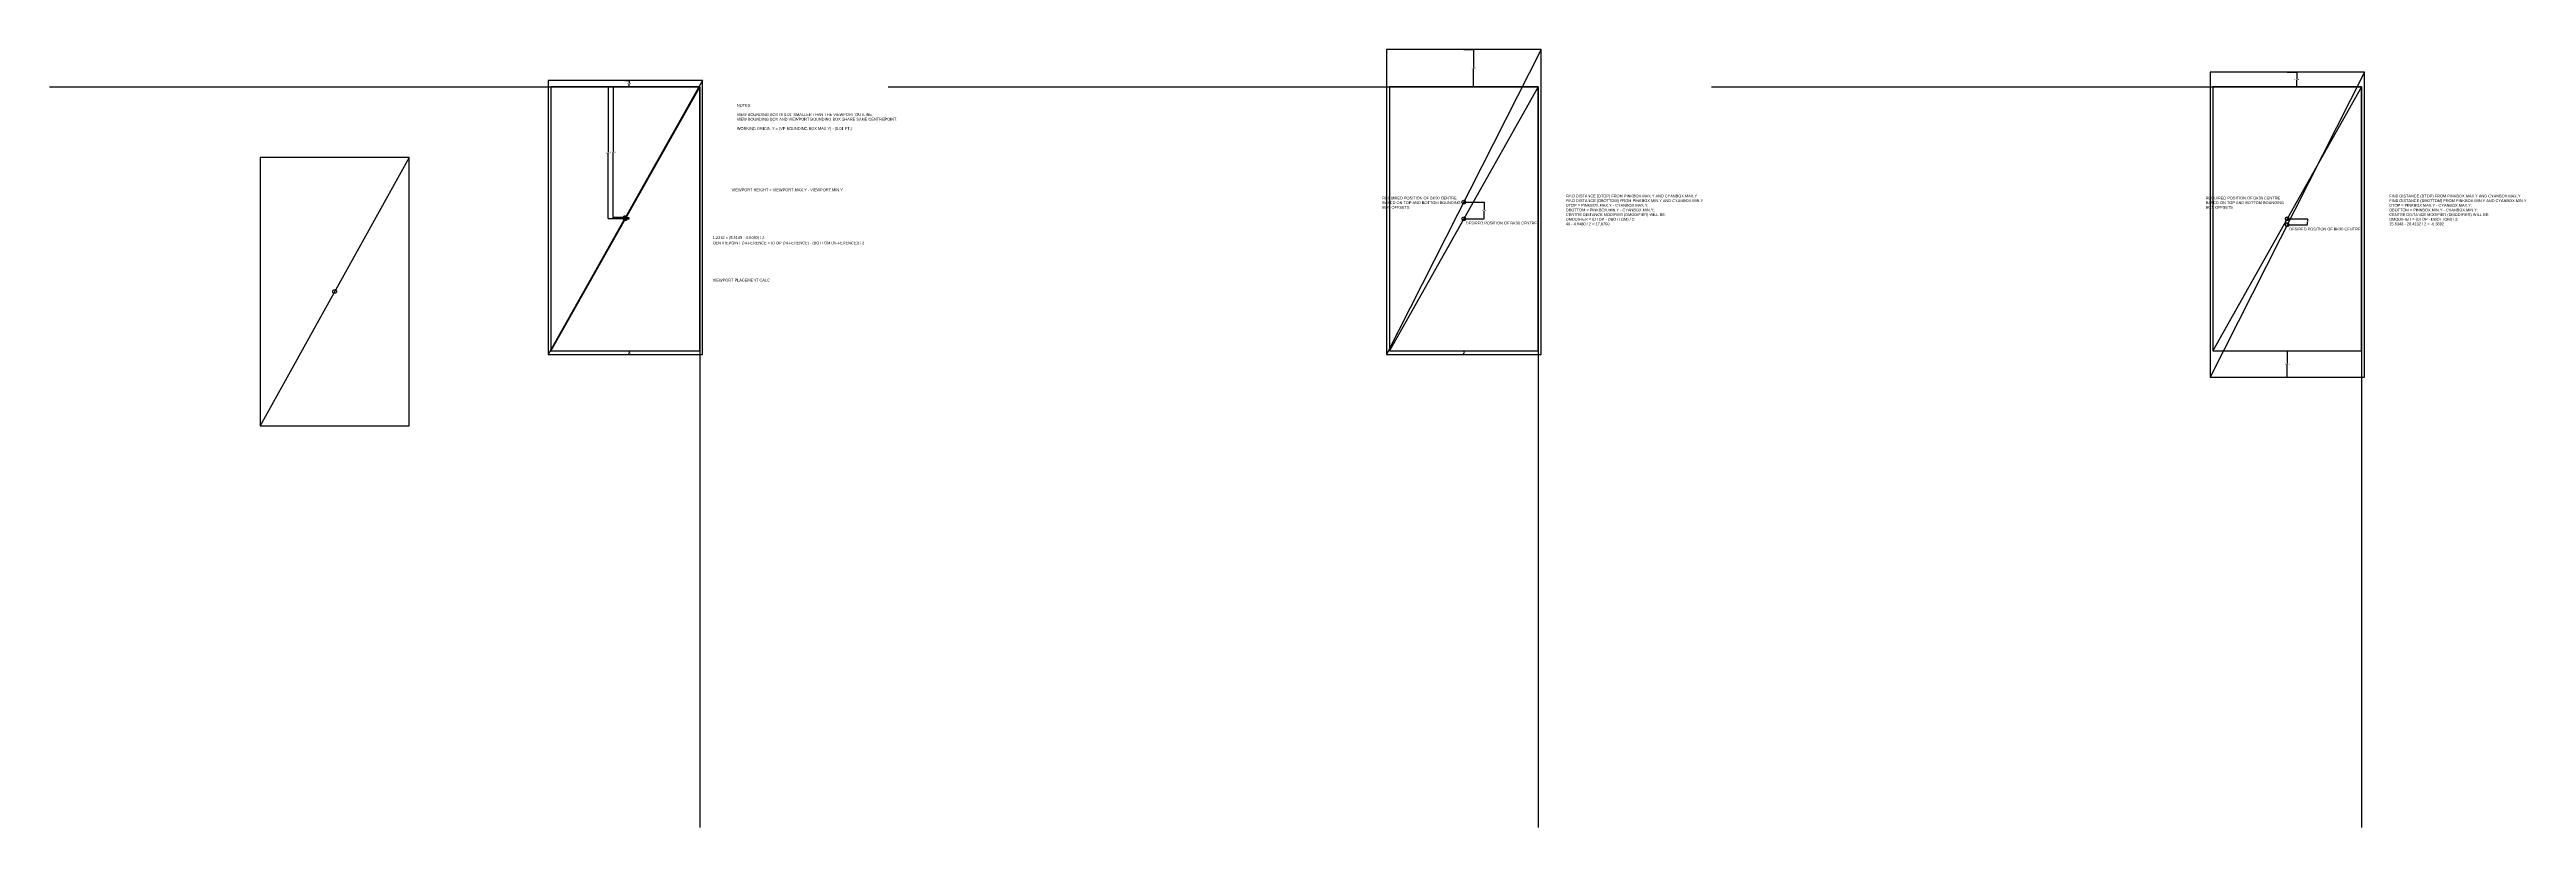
# Model space of a CAD drawing. Header units: millimetres. Extents: x -699 to 1964, y -797 to 40.
import ezdxf

# ---------------------------------------------------------------- set-up
doc = ezdxf.new("R2010")
doc.units = ezdxf.units.MM
doc.header["$LTSCALE"] = 0.3
doc.header["$PDMODE"] = 33
doc.header["$PDSIZE"] = 200
for name, color, linetype in [('S-ANNO-BK25', 2, 'Continuous'), ('S-ANNO-BK50', 4, 'Continuous'), ('S-ANNO-BK70', 220, 'Continuous'), ('S-ANNO-DIMS', 61, 'Continuous'), ('S-ANNO-NOTE', 53, 'Continuous')]:
    doc.layers.add(name, color=color, linetype=linetype)
doc.styles.add('RJC-MA-Note', font='arial.ttf', dxfattribs={"height": 2.5})
doc.dimstyles.get("Standard").update_dxf_attribs({"dimtxt": 1, "dimasz": 0.18, "dimexe": 0.18, "dimexo": 0.0625, "dimgap": 0.09, "dimtad": 0, "dimtih": 1, "dimtoh": 1, "dimdec": 4, "dimzin": 0, "dimdsep": 46, "dimtxsty": 'Standard', "dimcen": 0.09, "dimadec": 0, "dimazin": 0, "dimtfac": 1, "dimtdec": 4, "dimtofl": 0, "dimtmove": 0, "dimatfit": 3, "dimfxl": 1, "dimtolj": 1, "dimtzin": 0, "dimarcsym": 0})

# ---------------------------------------------------------------- blocks, each defined once
blk = doc.blocks.new('*D12')
at = {"layer": 'Defpoints', "color": 0, "transparency": 16777216}
for p in [(-80, 6.5), (-80, 0), (-75.8, 0)]:
    blk.add_point(p, dxfattribs=at)
at = {"layer": 'S-ANNO-DIMS', "color": 0, "lineweight": -2, "transparency": 16777216}
for p, q in [((-79.9, 6.5), (-75.6, 6.5)), ((-79.9, 0), (-75.6, 0)), ((-75.8, 6.3), (-75.8, 3.8)), ((-75.8, 0.2), (-75.8, 2.7))]:
    blk.add_line(p, q, dxfattribs=at)
at = {"layer": 'S-ANNO-DIMS', "color": 0, "transparency": 16777216}
for points in [[(-75.8, 6.3), (-75.7, 6.3), (-75.8, 6.5)], [(-75.8, 0.2), (-75.7, 0.2), (-75.8, 0)]]:
    blk.add_solid(points, dxfattribs=at)
at = {"layer": 'S-ANNO-DIMS', "color": 0, "transparency": 16777216, "insert": (-75.8, 3.3), "char_height": 1, "attachment_point": 5}
blk.add_mtext('\\A1;6.5145', dxfattribs=at)
blk = doc.blocks.new('*D13')
at = {"layer": 'Defpoints', "color": 0, "transparency": 16777216}
for p in [(-80, -140.9), (-80, -142.1), (-76.1, -142.1)]:
    blk.add_point(p, dxfattribs=at)
at = {"layer": 'S-ANNO-DIMS', "color": 0, "lineweight": -2, "transparency": 16777216}
for p, q in [((-79.9, -140.9), (-75.9, -140.9)), ((-79.9, -142.1), (-75.9, -142.1)), ((-76.1, -140.7), (-76.1, -140.6)), ((-76.1, -142.3), (-76.1, -142.5))]:
    blk.add_line(p, q, dxfattribs=at)
at = {"layer": 'S-ANNO-DIMS', "color": 0, "transparency": 16777216}
for points in [[(-76.1, -140.7), (-76.1, -140.7), (-76.1, -140.9)], [(-76.1, -142.3), (-76.1, -142.3), (-76.1, -142.1)]]:
    blk.add_solid(points, dxfattribs=at)
at = {"layer": 'S-ANNO-DIMS', "color": 0, "transparency": 16777216, "insert": (-76.1, -141.5), "char_height": 1, "attachment_point": 5}
blk.add_mtext('\\A1;1.2332', dxfattribs=at)
blk = doc.blocks.new('*D14')
at = {"layer": 'Defpoints', "color": 0, "transparency": 16777216}
for p in [(-80, -284.3), (-80, -288.3), (-75.8, -288.3)]:
    blk.add_point(p, dxfattribs=at)
at = {"layer": 'S-ANNO-DIMS', "color": 0, "lineweight": -2, "transparency": 16777216}
for p, q in [((-79.9, -284.3), (-75.6, -284.3)), ((-79.9, -288.3), (-75.6, -288.3)), ((-75.8, -284.5), (-75.8, -285.7)), ((-75.8, -288.2), (-75.8, -286.9))]:
    blk.add_line(p, q, dxfattribs=at)
at = {"layer": 'S-ANNO-DIMS', "color": 0, "transparency": 16777216}
for points in [[(-75.8, -284.5), (-75.7, -284.5), (-75.8, -284.3)], [(-75.8, -288.2), (-75.7, -288.2), (-75.8, -288.3)]]:
    blk.add_solid(points, dxfattribs=at)
at = {"layer": 'S-ANNO-DIMS', "color": 0, "transparency": 16777216, "insert": (-75.8, -286.3), "char_height": 1, "attachment_point": 5}
blk.add_mtext('\\A1;4.0480', dxfattribs=at)
blk = doc.blocks.new('*D15')
at = {"layer": 'Defpoints', "color": 0, "transparency": 16777216}
for p in [(-93.1, 0), (-80, 0), (-80, -140.9)]:
    blk.add_point(p, dxfattribs=at)
at = {"layer": 'S-ANNO-DIMS', "color": 0, "lineweight": -2, "transparency": 16777216}
for p, q in [((-80.1, 0), (-93.3, 0)), ((-93.1, -0.2), (-93.1, -69.9)), ((-93.1, -140.7), (-93.1, -71)), ((-80.1, -140.9), (-93.3, -140.9))]:
    blk.add_line(p, q, dxfattribs=at)
at = {"layer": 'S-ANNO-DIMS', "color": 0, "transparency": 16777216}
for points in [[(-93.1, -0.2), (-93.1, -0.2), (-93.1, 0)], [(-93.1, -140.7), (-93.1, -140.7), (-93.1, -140.9)]]:
    blk.add_solid(points, dxfattribs=at)
at = {"layer": 'S-ANNO-DIMS', "color": 0, "transparency": 16777216, "insert": (-93.1, -70.5), "char_height": 1, "attachment_point": 5}
blk.add_mtext('\\A1;140.9148', dxfattribs=at)
blk = doc.blocks.new('*D16')
at = {"layer": 'Defpoints', "color": 0, "transparency": 16777216}
for p in [(-80, 0), (-98.3, 0), (-80, -142.1)]:
    blk.add_point(p, dxfattribs=at)
at = {"layer": 'S-ANNO-DIMS', "color": 0, "lineweight": -2, "transparency": 16777216}
for p, q in [((-80.1, 0), (-98.5, 0)), ((-98.3, -0.2), (-98.3, -70.5)), ((-98.3, -142), (-98.3, -71.7)), ((-80.1, -142.1), (-98.5, -142.1))]:
    blk.add_line(p, q, dxfattribs=at)
at = {"layer": 'S-ANNO-DIMS', "color": 0, "transparency": 16777216}
for points in [[(-98.4, -0.2), (-98.3, -0.2), (-98.3, 0)], [(-98.4, -142), (-98.3, -142), (-98.3, -142.1)]]:
    blk.add_solid(points, dxfattribs=at)
at = {"layer": 'S-ANNO-DIMS', "color": 0, "transparency": 16777216, "insert": (-98.3, -71.1), "char_height": 1, "attachment_point": 5}
blk.add_mtext('\\A1;142.1480', dxfattribs=at)
blk = doc.blocks.new('*D17')
at = {"layer": 'Defpoints', "color": 0, "transparency": 16777216}
for p in [(821.7, 40), (832, 40), (821.7, 0)]:
    blk.add_point(p, dxfattribs=at)
at = {"layer": 'S-ANNO-DIMS', "color": 0, "lineweight": -2, "transparency": 16777216}
for p, q in [((821.7, 40), (832.1, 40)), ((832, 39.8), (832, 20.6)), ((821.7, 0), (832.1, 0)), ((832, 0.2), (832, 19.4))]:
    blk.add_line(p, q, dxfattribs=at)
at = {"layer": 'S-ANNO-DIMS', "color": 0, "transparency": 16777216}
for points in [[(831.9, 39.8), (832, 39.8), (832, 40)], [(831.9, 0.2), (832, 0.2), (832, 0)]]:
    blk.add_solid(points, dxfattribs=at)
at = {"layer": 'S-ANNO-DIMS', "color": 0, "transparency": 16777216, "insert": (832, 20), "char_height": 1, "attachment_point": 5}
blk.add_mtext('\\A1;40.0000', dxfattribs=at)
blk = doc.blocks.new('*D18')
at = {"layer": 'Defpoints', "color": 0, "transparency": 16777216}
for p in [(821.7, -284.3), (821.7, -288.3), (821.7, -288.3)]:
    blk.add_point(p, dxfattribs=at)
at = {"layer": 'S-ANNO-DIMS', "color": 0, "lineweight": -2, "transparency": 16777216}
for p, q in [((821.7, -284.3), (821.9, -284.3)), ((821.7, -284.5), (821.7, -285.7)), ((821.7, -288.2), (821.7, -286.9)), ((821.7, -288.3), (821.9, -288.3))]:
    blk.add_line(p, q, dxfattribs=at)
at = {"layer": 'S-ANNO-DIMS', "color": 0, "transparency": 16777216}
for points in [[(821.7, -284.5), (821.7, -284.5), (821.7, -284.3)], [(821.7, -288.2), (821.7, -288.2), (821.7, -288.3)]]:
    blk.add_solid(points, dxfattribs=at)
at = {"layer": 'S-ANNO-DIMS', "color": 0, "transparency": 16777216, "insert": (821.7, -286.3), "char_height": 1, "attachment_point": 5}
blk.add_mtext('\\A1;4.0480', dxfattribs=at)
blk = doc.blocks.new('*D19')
at = {"layer": 'Defpoints', "color": 0, "transparency": 16777216}
for p in [(821.7, -124.2), (821.7, -142.1), (843.5, -142.1)]:
    blk.add_point(p, dxfattribs=at)
at = {"layer": 'S-ANNO-DIMS', "color": 0, "lineweight": -2, "transparency": 16777216}
for p, q in [((821.7, -124.2), (843.7, -124.2)), ((843.5, -124.4), (843.5, -132.6)), ((821.7, -142.1), (843.7, -142.1)), ((843.5, -142), (843.5, -133.8))]:
    blk.add_line(p, q, dxfattribs=at)
at = {"layer": 'S-ANNO-DIMS', "color": 0, "transparency": 16777216}
for points in [[(843.4, -124.4), (843.5, -124.4), (843.5, -124.2)], [(843.4, -142), (843.5, -142), (843.5, -142.1)]]:
    blk.add_solid(points, dxfattribs=at)
at = {"layer": 'S-ANNO-DIMS', "color": 0, "transparency": 16777216, "insert": (843.5, -133.2), "char_height": 1, "attachment_point": 5}
blk.add_mtext('\\A1;17.9760', dxfattribs=at)
blk = doc.blocks.new('*D20')
at = {"layer": 'Defpoints', "color": 0, "transparency": 16777216}
for p in [(1707.1, 15.6), (1707.1, 0), (1717.3, 15.6)]:
    blk.add_point(p, dxfattribs=at)
at = {"layer": 'S-ANNO-DIMS', "color": 0, "lineweight": -2, "transparency": 16777216}
for p, q in [((1707.1, 15.6), (1717.5, 15.6)), ((1707.1, 0), (1717.5, 0)), ((1717.3, 15.5), (1717.3, 8.4)), ((1717.3, 0.2), (1717.3, 7.2))]:
    blk.add_line(p, q, dxfattribs=at)
at = {"layer": 'S-ANNO-DIMS', "color": 0, "transparency": 16777216}
for points in [[(1717.3, 15.5), (1717.4, 15.5), (1717.3, 15.6)], [(1717.3, 0.2), (1717.4, 0.2), (1717.3, 0)]]:
    blk.add_solid(points, dxfattribs=at)
at = {"layer": 'S-ANNO-DIMS', "color": 0, "transparency": 16777216, "insert": (1717.3, 7.8), "char_height": 1, "attachment_point": 5}
blk.add_mtext('\\A1;15.6348', dxfattribs=at)
blk = doc.blocks.new('*D21')
at = {"layer": 'Defpoints', "color": 0, "transparency": 16777216}
for p in [(1707.1, -284.3), (1707.1, -312.7), (1707.1, -312.7)]:
    blk.add_point(p, dxfattribs=at)
at = {"layer": 'S-ANNO-DIMS', "color": 0, "lineweight": -2, "transparency": 16777216}
for p, q in [((1707.1, -284.3), (1707.2, -284.3)), ((1707.1, -284.5), (1707.1, -297.9)), ((1707.1, -312.5), (1707.1, -299.1)), ((1707.1, -312.7), (1707.2, -312.7))]:
    blk.add_line(p, q, dxfattribs=at)
at = {"layer": 'S-ANNO-DIMS', "color": 0, "transparency": 16777216}
for points in [[(1707, -284.5), (1707.1, -284.5), (1707.1, -284.3)], [(1707, -312.5), (1707.1, -312.5), (1707.1, -312.7)]]:
    blk.add_solid(points, dxfattribs=at)
at = {"layer": 'S-ANNO-DIMS', "color": 0, "transparency": 16777216, "insert": (1707.1, -298.5), "char_height": 1, "attachment_point": 5}
blk.add_mtext('\\A1;28.4132', dxfattribs=at)
blk = doc.blocks.new('*D22')
at = {"layer": 'Defpoints', "color": 0, "transparency": 16777216}
for p in [(1707.1, -142.1), (1707.1, -148.5), (1728.9, -142.1)]:
    blk.add_point(p, dxfattribs=at)
at = {"layer": 'S-ANNO-DIMS', "color": 0, "lineweight": -2, "transparency": 16777216}
for p, q in [((1707.1, -142.1), (1729, -142.1)), ((1707.1, -148.5), (1729, -148.5)), ((1728.9, -142.3), (1728.9, -144.8)), ((1728.9, -148.4), (1728.9, -145.9))]:
    blk.add_line(p, q, dxfattribs=at)
at = {"layer": 'S-ANNO-DIMS', "color": 0, "transparency": 16777216}
for points in [[(1728.8, -142.3), (1728.9, -142.3), (1728.9, -142.1)], [(1728.8, -148.4), (1728.9, -148.4), (1728.9, -148.5)]]:
    blk.add_solid(points, dxfattribs=at)
at = {"layer": 'S-ANNO-DIMS', "color": 0, "transparency": 16777216, "insert": (1728.9, -145.3), "char_height": 1, "attachment_point": 5}
blk.add_mtext('\\A1;6.3892', dxfattribs=at)

msp = doc.modelspace()

# ---------------------------------------------------------------- linework, layer by layer
at = {"layer": 'S-ANNO-BK25'}
msp.add_line((-312.52394, -76.12597), (-472.52394, -364.88848), dxfattribs=at)
msp.add_lwpolyline([(-472.52394, -76.12597), (-472.52394, -364.88848), (-312.52394, -364.88848), (-312.52394, -76.12597)], close=True, dxfattribs=at)
msp.add_circle((-392.52394, -220.50723), 2, dxfattribs=at)
at = {"layer": 'S-ANNO-BK50'}
for p, q in [((904.72898, 40), (738.63298, -288.34404)), ((3.048, 6.51447), (-163.048, -288.34404)), ((1790.10078, 15.63483), (1624.00478, -312.70921))]:
    msp.add_line(p, q, dxfattribs=at)
for points in [[(738.63298, 40), (738.63298, -288.34404), (904.72898, -288.34404), (904.72898, 40)], [(-163.048, 6.51447), (-163.048, -288.34404), (3.048, -288.34404), (3.048, 6.51447)], [(1624.00478, 15.63483), (1624.00478, -312.70921), (1790.10078, -312.70921), (1790.10078, 15.63483)]]:
    msp.add_lwpolyline(points, close=True, dxfattribs=at)
for centre in [(821.68098, -124.17202), (-80, -140.91479), (1707.05278, -148.53719)]:
    msp.add_circle(centre, 2, dxfattribs=at)
at = {"layer": 'S-ANNO-BK70'}
for p, q in [((0, 0), (-160, -284.29604)), ((901.68098, 0), (741.68098, -284.29604)), ((1787.05278, 0), (1627.05278, -284.29604))]:
    msp.add_line(p, q, dxfattribs=at)
for points in [[(-160, 0), (-160, -284.29604), (0, -284.29604), (0, 0)], [(741.68098, 0), (741.68098, -284.29604), (901.68098, -284.29604), (901.68098, 0)], [(1627.05278, 0), (1627.05278, -284.29604), (1787.05278, -284.29604), (1787.05278, 0)]]:
    msp.add_lwpolyline(points, close=True, dxfattribs=at)
for centre in [(-80, -142.14802), (821.68098, -142.14802), (1707.05278, -142.14802)]:
    msp.add_circle(centre, 2, dxfattribs=at)
at = {"layer": 'S-ANNO-NOTE'}
for points in [[(-699.06709, 0), (0, 0), (0, -797.17244)], [(202.61389, 0), (901.68098, 0), (901.68098, -797.17244)], [(1087.98568, 0), (1787.05278, 0), (1787.05278, -797.17244)]]:
    msp.add_lwpolyline(points, dxfattribs=at)

# ---------------------------------------------------------------- texts
at = {"layer": 'S-ANNO-NOTE', "char_height": 3, "attachment_point": 1, "style": 'RJC-MA-Note'}
for s, insert in [("NOTES:\\P\\PVIEW BOUNDING BOX IS 0.01' SMALLER THAN THE VIEWPORT OUTLINE.\\PVIEW BOUNDING BOX AND VIEWPORT BOUNDING BOX SHARE SAME CENTREPOINT.\\P\\PWORKING ORIGIN Y = (VP BOUNDING BOX MAX Y) - (0.01 FT.) ", (39.93929, -18.51584)), ('VIEWPORT HEIGHT = VIEWPORT.MAX.Y - VIEWPORT.MIN.Y', (34.40629, -109.55613)), ('REQUIRED POSITION OF BK90 CENTRE\\PBASED ON TOP AND BOTTOM BOUNDING\\PBOX OFFSETS', (733.89765, -118.35177)), ('FIND DISTANCE (DTOP) FROM PINKBOX.MAX.Y AND CYANBOX.MAX.Y\\PFIND DISTANCE (DBOTTOM) FROM PINKBOX.MIN.Y AND CYANBOX.MIN.Y\\PDTOP = PINKBOX.MAX.Y - CYANBOX.MAX.Y;\\PDBOTTOM = PINKBOX.MIN.Y - CYANBOX.MIN.Y;\\PCENTRE DISTANCE MODIFIER (DMODIFIER) WILL BE:\\PDMODIFIER = (DTOP - DBOTTOM) / 2;\\P40 - 4.0480 / 2 = 17.9760', (931.37972, -116.14473)), ('REQUIRED POSITION OF BK90 CENTRE\\PBASED ON TOP AND BOTTOM BOUNDING\\PBOX OFFSETS', (1619.26944, -118.35177)), ('FIND DISTANCE (DTOP) FROM PINKBOX.MAX.Y AND CYANBOX.MAX.Y\\PFIND DISTANCE (DBOTTOM) FROM PINKBOX.MIN.Y AND CYANBOX.MIN.Y\\PDTOP = PINKBOX.MAX.Y - CYANBOX.MAX.Y;\\PDBOTTOM = PINKBOX.MIN.Y - CYANBOX.MIN.Y;\\PCENTRE DISTANCE MODIFIER (DMODIFIER) WILL BE:\\PDMODIFIER = (DTOP - DBOTTOM) / 2;\\P15.6348 - 28.4132 / 2 = -6.3892', (1816.75151, -116.14473)), ('DESIRED POSITION OF BK90 CENTRE', (823.79787, -145.28738)), ('DESIRED POSITION OF BK90 CENTRE', (1709.16966, -151.74702)), ('CENTREPOINT DIFFERENCE = ((TOP DIFFERENCE) - (BOTTOM DIFFERENCE)) / 2', (13.99842, -166.61657)), ('1.2332 = (6.5145 - 4.0480) / 2', (13.99842, -160.79549)), ('VIEWPORT PLACEMENT CALC', (13.99842, -206.66103))]:
    msp.add_mtext_dynamic_manual_height_columns(s, width=197.584346, gutter_width=1250, heights=[0], dxfattribs=dict(at, insert=insert))

# ---------------------------------------------------------------- dimensions: what is measured, and where the dimension line sits
at = {"layer": 'S-ANNO-DIMS'}
for base, p1, p2, picture, middle in [((831.96389, 40), (821.68098, 0), (821.68098, 40), '*D17', (831.96389, 20)), ((-98.33572, 0), (-80, -142.14802), (-80, 0), '*D16', (-98.33572, -71.07401)), ((-93.08914, 0), (-80, -140.91479), (-80, 0), '*D15', (-93.08914, -70.45739)), ((-75.77648, 0), (-80, 6.51447), (-80, 0), '*D12', (-75.77648, 3.25723)), ((1717.33568, 15.63483), (1707.05278, 0), (1707.05278, 15.63483), '*D20', (1717.33568, 7.81742)), ((843.47895, -142.14802), (821.68098, -124.17202), (821.68098, -142.14802), '*D19', (843.47895, -133.16002)), ((-76.09574, -142.14802), (-80, -140.91479), (-80, -142.14802), '*D13', (-76.09574, -141.53141)), ((1728.85074, -142.14802), (1707.05278, -148.53719), (1707.05278, -142.14802), '*D22', (1728.85074, -145.34261)), ((-75.77648, -288.34404), (-80, -284.29604), (-80, -288.34404), '*D14', (-75.77648, -286.32004)), ((821.68098, -288.34404), (821.68098, -284.29604), (821.68098, -288.34404), '*D18', (821.68098, -286.32004)), ((1707.05278, -312.70921), (1707.05278, -284.29604), (1707.05278, -312.70921), '*D21', (1707.05278, -298.50263))]:
    dim = msp.add_linear_dim(base=base, p1=p1, p2=p2, angle=90, dimstyle='Standard', dxfattribs=at)
    dim.commit()
    dim.dimension.update_dxf_attribs({"geometry": picture, "text_midpoint": middle})

doc.saveas('drawing.dxf')
